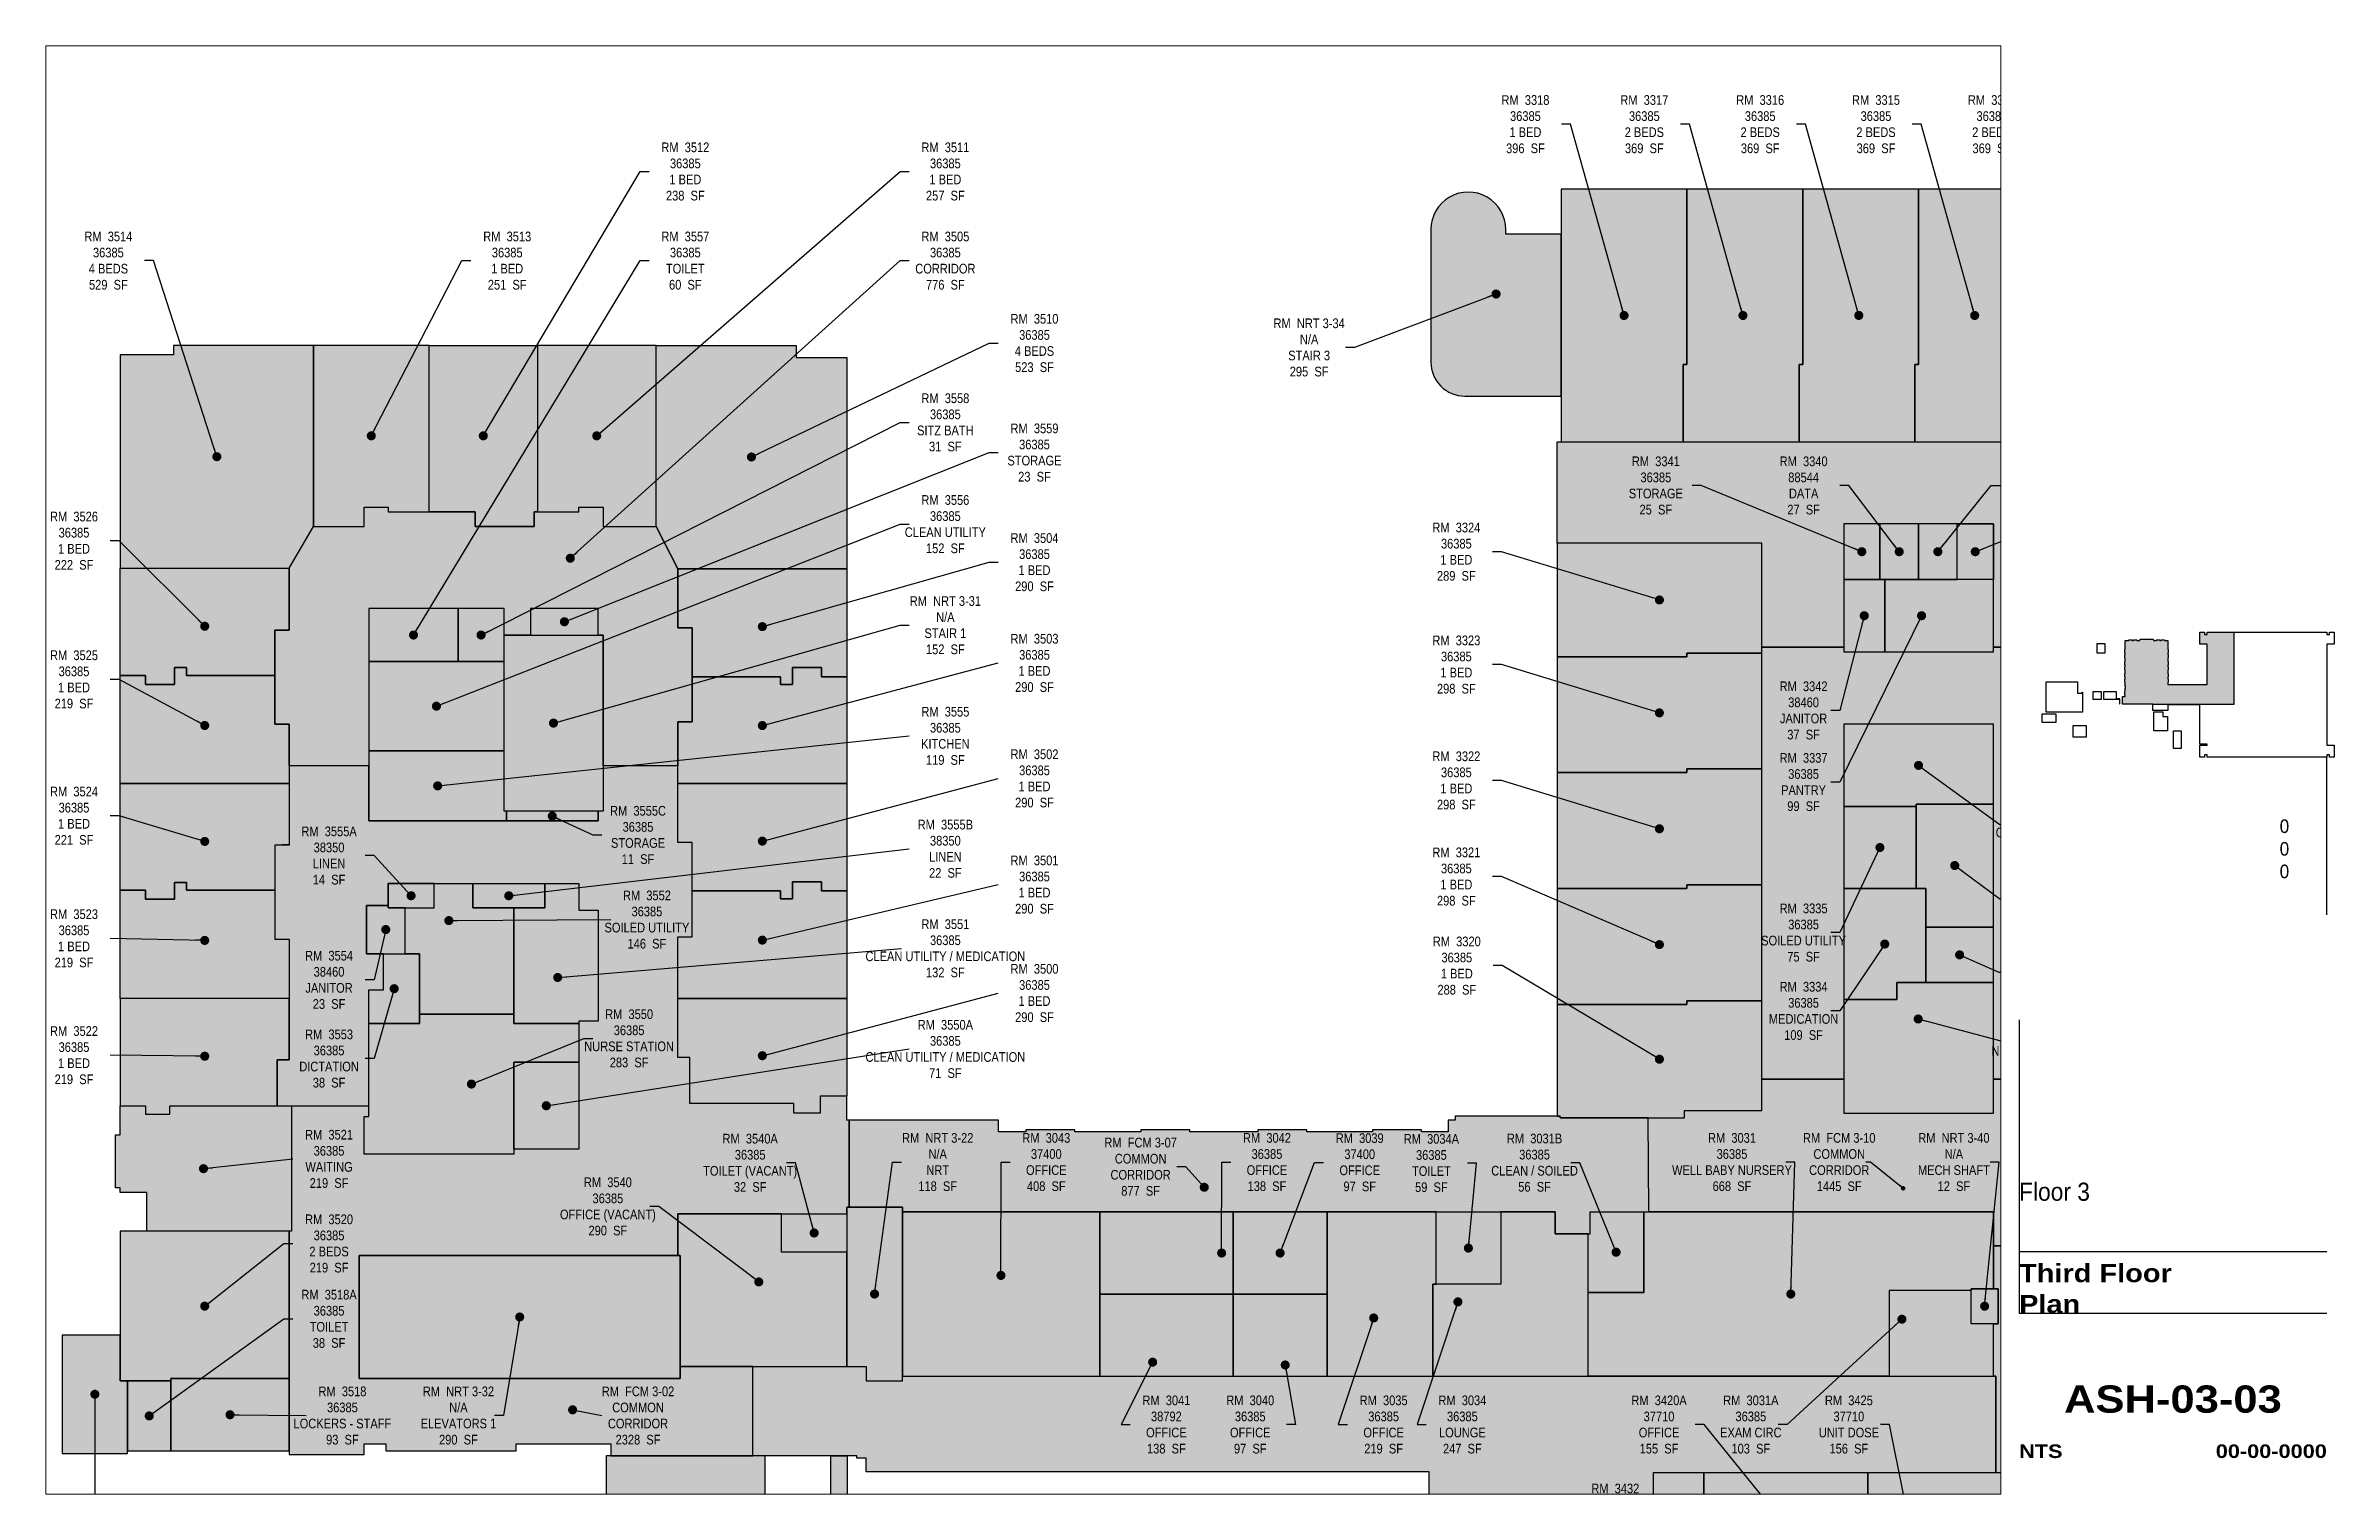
# Paper-space layout '03 new' of a CAD drawing. Header units: inches. Extents: x 0.8 to 16.6, y 0.5 to 10.5.
# The model-space entities are those that its viewports show. They can reach past a viewport. Long polylines and large blocks are cut down to what shows.
import ezdxf
from ezdxf.enums import TextEntityAlignment as Align

# ---------------------------------------------------------------- set-up
doc = ezdxf.new("R2010")
doc.units = ezdxf.units.IN
doc.header["$MEASUREMENT"] = 0
doc.layers.get('Defpoints').update_dxf_attribs({"color": 31})
for name, color, linetype in [('0-LABEL', 3, 'Continuous'), ('1-NRT', 200, 'Continuous'), ('1-NRT-PTN', 253, 'Continuous'), ('3-FCM', 190, 'Continuous'), ('3-FCM-PTN', 9, 'Continuous'), ('4-OCC', 6, 'Continuous'), ('4-OCC-PTN', 95, 'Continuous'), ('T-5', 5, 'Continuous'), ('T-8', 8, 'Continuous')]:
    doc.layers.add(name, color=color, linetype=linetype)
doc.styles.add('Arial90', font='arial.ttf', dxfattribs={"width": 0.9})
doc.styles.add('ArialBlack', font='')
doc.styles.add('ArialN', font='ARIALN.TTF')
doc.styles.get('ArialBlack').set_extended_font_data('Arial Black')
doc.dimstyles.new('AB-195', dxfattribs={"dimscale": 195, "dimtxt": 0.070312, "dimasz": 0.0625, "dimexe": 0.0625, "dimexo": 0.125, "dimgap": 0.25, "dimtad": 0, "dimdec": 4, "dimrnd": 0.0625, "dimzin": 0, "dimdsep": 46, "dimlunit": 4, "dimtxsty": 'ArialN', "dimblk": 'ARCHTICK', "dimcen": 0.0625, "dimclrd": 256, "dimclre": 256, "dimclrt": 256, "dimadec": 0, "dimazin": 0, "dimtfac": 1, "dimtdec": 4, "dimtofl": 0, "dimtmove": 2, "dimatfit": 3, "dimldrblk": 'DOT', "dimfxl": 0, "dimfrac": 2, "dimtolj": 1, "dimtzin": 0, "dimlwd": -1, "dimlwe": -1, "dimarcsym": 0})

psp = doc.layouts.new('03 new')

msp = doc.modelspace()

# ---------------------------------------------------------------- texts
at = {"layer": '0-LABEL', "char_height": 13, "attachment_point": 5, "style": 'ArialN'}
for s, insert in [('RM  3318\\P36385\\P1 BED\\P396  SF', (4597.7, 4775.9)), ('RM  3317\\P36385\\P2 BEDS\\P369  SF', (4757.8, 4775.9)), ('RM  3316\\P36385\\P2 BEDS\\P369  SF', (4913.8, 4775.9)), ('RM  3315\\P36385\\P2 BEDS\\P369  SF', (5069.7, 4775.9)), ('RM  3314\\P36385\\P2 BEDS\\P369  SF', (5225.7, 4775.9)), ('RM  3512\\P36385\\P1 BED\\P238  SF', (3466.6, 4712.2)), ('RM  3511\\P36385\\P1 BED\\P257  SF', (3816.7, 4712.2)), ('RM  3514\\P36385\\P4 BEDS\\P529  SF', (2689.8, 4592.2)), ('RM  3513\\P36385\\P1 BED\\P251  SF', (3226.8, 4592.2)), ('RM  3557\\P36385\\PTOILET\\P60  SF', (3466.6, 4592.2)), ('RM  3505\\P36385\\PCORRIDOR\\P776  SF', (3816.7, 4592.2)), ('RM  3510\\P36385\\P4 BEDS\\P523  SF', (3936.7, 4481.3)), ('RM  NRT 3-34\\PN/A\\PSTAIR 3\\P295  SF', (4306.5, 4475.3)), ('RM  3558\\P36385\\PSITZ BATH\\P31  SF', (3816.7, 4374.4)), ('RM  3559\\P36385\\PSTORAGE\\P23  SF', (3936.7, 4333.8)), ('RM  3341\\P36385\\PSTORAGE\\P25  SF', (4773.3, 4289.5)), ('RM  3340\\P88544\\PDATA\\P27  SF', (4972.3, 4289.5)), ('RM  3339\\P36385\\PSTORAGE\\P27  SF', (5285.9, 4289.5)), ('RM  3526\\P36385\\P1 BED\\P222  SF', (2643.5, 4215.1)), ('RM  3556\\P36385\\PCLEAN UTILITY\\P152  SF', (3816.7, 4237.4)), ('RM  3504\\P36385\\P1 BED\\P290  SF', (3936.7, 4186.2)), ('RM  3324\\P36385\\P1 BED\\P289  SF', (4504.7, 4200.3)), ('RM  NRT 3-31\\PN/A\\PSTAIR 1\\P152  SF', (3816.7, 4101.4)), ('RM  3525\\P36385\\P1 BED\\P219  SF', (2643.5, 4028.4)), ('RM  3503\\P36385\\P1 BED\\P290  SF', (3936.7, 4050.6)), ('RM  3323\\P36385\\P1 BED\\P298  SF', (4504.7, 4048.4)), ('RM  3342\\P38460\\PJANITOR\\P37  SF', (4972.2, 3986.6)), ('RM  FCM 3-09\\PCOMMON\\PCORRIDOR\\P1029  SF', (5285.5, 3968.8)), ('RM  3555\\P36385\\PKITCHEN\\P119  SF', (3816.7, 3952.4)), ('RM  3502\\P36385\\P1 BED\\P290  SF', (3936.7, 3895.1)), ('RM  3322\\P36385\\P1 BED\\P298  SF', (4504.7, 3892.4)), ('RM  3337\\P36385\\PPANTRY\\P99  SF', (4972.2, 3890.2)), ('RM  3524\\P36385\\P1 BED\\P221  SF', (2643.5, 3844.9)), ('RM  3555C\\P36385\\PSTORAGE\\P11  SF', (3402.9, 3819)), ('RM  3336\\P36385\\PCLEAN UTILITY\\P152  SF', (5285.5, 3833.1)), ('RM  3555A\\P38350\\PLINEN\\P14  SF', (2986.9, 3791.3)), ('RM  3555B\\P38350\\PLINEN\\P22  SF', (3816.7, 3800.4)), ('RM  3501\\P36385\\P1 BED\\P290  SF', (3936.7, 3752.2)), ('RM  3321\\P36385\\P1 BED\\P298  SF', (4504.7, 3763)), ('RM  3331\\P36385\\PSTORAGE\\P115  SF', (5285.5, 3733.2)), ('RM  3552\\P36385\\PSOILED UTILITY\\P146  SF', (3414.9, 3705.1)), ('RM  3523\\P36385\\P1 BED\\P219  SF', (2643.5, 3679.8)), ('RM  3551\\P36385\\PCLEAN UTILITY / MEDICATION\\P132  SF', (3816.7, 3666.4)), ('RM  3335\\P36385\\PSOILED UTILITY\\P75  SF', (4972.2, 3687.6)), ('RM  3320\\P36385\\P1 BED\\P288  SF', (4505.3, 3643.1)), ('RM  3330\\P36385\\PDICTATION\\P47  SF', (5284, 3634.3)), ('RM  3554\\P38460\\PJANITOR\\P23  SF', (2986.9, 3623.9)), ('RM  3500\\P36385\\P1 BED\\P290  SF', (3936.7, 3606.2)), ('RM  3334\\P36385\\PMEDICATION\\P109  SF', (4972.2, 3582.1)), ('RM  3550\\P36385\\PNURSE STATION\\P283  SF', (3390.9, 3545.2)), ('RM  3029\\P36385\\PNURSE STATION\\P234  SF', (5285.5, 3539)), ('RM  3522\\P36385\\P1 BED\\P219  SF', (2643.5, 3522.5)), ('RM  3553\\P36385\\PDICTATION\\P38  SF', (2986.9, 3518)), ('RM  3550A\\P36385\\PCLEAN UTILITY / MEDICATION\\P71  SF', (3816.7, 3530.9)), ('RM  3521\\P36385\\PWAITING\\P219  SF', (2986.9, 3382.9)), ('RM  3540A\\P36385\\PTOILET (VACANT)\\P32  SF', (3553.9, 3377.6)), ('RM  NRT 3-22\\PN/A\\PNRT\\P118  SF', (3806.4, 3378.6)), ('RM  3043\\P37400\\POFFICE\\P408  SF', (3952.6, 3378.6)), ('RM  FCM 3-07\\PCOMMON\\PCORRIDOR\\P877  SF', (4079.6, 3372.3)), ('RM  3042\\P36385\\POFFICE\\P138  SF', (4249.7, 3378.6)), ('RM  3039\\P37400\\POFFICE\\P97  SF', (4374.6, 3378.3)), ('RM  3034A\\P36385\\PTOILET\\P59  SF', (4471.1, 3377.3)), ('RM  3031B\\P36385\\PCLEAN / SOILED\\P56  SF', (4610, 3377.8)), ('RM  3031\\P36385\\PWELL BABY NURSERY\\P668  SF', (4875.8, 3378.6)), ('RM  FCM 3-10\\PCOMMON\\PCORRIDOR\\P1445  SF', (5020.2, 3378.6)), ('RM  NRT 3-40\\PN/A\\PMECH SHAFT\\P12  SF', (5174.6, 3378.6)), ('RM  3540\\P36385\\POFFICE (VACANT)\\P290  SF', (3362.3, 3318.9)), ('RM  3520\\P36385\\P2 BEDS\\P219  SF', (2986.9, 3269)), ('RM  3518A\\P36385\\PTOILET\\P38  SF', (2986.9, 3167.6)), ('RM  3518\\P36385\\PLOCKERS - STAFF\\P93  SF', (3004.9, 3037.4)), ('RM  NRT 3-32\\PN/A\\PELEVATORS 1\\P290  SF', (3161.1, 3037.4)), ('RM  FCM 3-02\\PCOMMON\\PCORRIDOR\\P2328  SF', (3402.9, 3037.4)), ('RM  3041\\P38792\\POFFICE\\P138  SF', (4114.3, 3025.3)), ('RM  3040\\P36385\\POFFICE\\P97  SF', (4227.2, 3025.3)), ('RM  3035\\P36385\\POFFICE\\P219  SF', (4406.8, 3025.3)), ('RM  3034\\P36385\\PLOUNGE\\P247  SF', (4512.8, 3025.3)), ('RM  3420A\\P37710\\POFFICE\\P155  SF', (4777.6, 3025.3)), ('RM  3031A\\P36385\\PEXAM CIRC\\P103  SF', (4901.2, 3025.3)), ('RM  3425\\P37710\\PUNIT DOSE\\P156  SF', (5033.2, 3025.3)), ('RM  3432\\P37520\\PTOILET\\P69  SF', (4718.7, 2906.6))]:
    msp.add_mtext(s, dxfattribs=dict(at, insert=insert))

# ---------------------------------------------------------------- blocks, each defined once
blk = doc.blocks.new('sheettext_11x17_occ')
at = {"layer": 'Defpoints'}
for p, q in [((0, 3.276), (0, 1.251)), ((0, 1.676), (2.125, 1.676)), ((0, 1.251), (2.125, 1.251))]:
    blk.add_line(p, q, dxfattribs=at)
at = {"style": 'Arial90', "width": 0.9}
for tag, p in [('INTERIORGROSSAREA', (1.865, 4.565)), ('USEABLEAREA', (1.865, 4.409)), ('COMMONAREA', (1.865, 4.253))]:
    blk.add_attdef(tag, text='', height=0.0938, dxfattribs=at).set_placement(p, align=Align.RIGHT)
blk.add_attdef('FLOOR', text='', height=0.125, dxfattribs=at).set_placement((0, 2.151), align=Align.TOP_LEFT)
at = {"layer": 'T-8', "style": 'ArialBlack'}
for tag, p, height in [('TITLE_1', (0, 1.464), 0.125), ('TITLE_2', (0, 1.251), 0.125), ('SCALE', (0, 0.25), 0.0938)]:
    blk.add_attdef(tag, p, '', height=height, dxfattribs=at)
blk.add_attdef('DWG#', text='', height=0.188, dxfattribs=at).set_placement((1.062, 0.751), align=Align.TOP_CENTER)
blk.add_attdef('DATE', text='', height=0.0938, dxfattribs=at).set_placement((2.125, 0.25), align=Align.RIGHT)
blk = doc.blocks.new('_ArchTick')
at = {"const_width": 0.15}
blk.add_lwpolyline([(-0.5, -0.5), (0.5, 0.5)], dxfattribs=at)
blk = doc.blocks.new('_Dot')
at = {"lineweight": -2}
blk.add_line((-0.5, 0), (-1, 0), dxfattribs=at)
at = {"const_width": 0.5}
blk.add_lwpolyline([(-0.25, 0, 1), (0.25, 0, 1)], format="xyb", close=True, dxfattribs=at)

# ---------------------------------------------------------------- hatches: boundary and pattern name
at = {"layer": '1-NRT-PTN'}
h = msp.add_hatch(color=256, dxfattribs=at)
edge = h.paths.add_edge_path()
edge.add_line((4646, 4627.7), (4571.3, 4627.7))
edge.add_line((4571.3, 4627.7), (4571.3, 4634.2))
edge.add_arc((4520.9, 4634.3), 50.4, 359.9999, 540.0001)
edge.add_line((4470.5, 4634.2), (4470.5, 4455.5))
edge.add_arc((4516, 4455.5), 45.5, 180, 270)
edge.add_line((4516, 4410), (4646, 4410))
edge.add_line((4646, 4410), (4646, 4627.7))
for points in [[(3355.8, 4026.5), (3355.8, 3851), (3222.5, 3851), (3222.5, 4088.2), (3355.8, 4088.2)], [(3758.8, 3318), (3684, 3318), (3684, 3103.5), (3710, 3103.5), (3710, 3084), (3758.8, 3084)], [(3459.8, 3253), (3027.5, 3253), (3027.5, 3087.2), (3459.8, 3087.2)], [(5197.8, 3208), (5234.3, 3208), (5234.3, 3161.1), (5197.8, 3161.1)], [(2627.8, 3145.7), (2627.8, 2986.5), (2715.5, 2986.5), (2715.5, 3084), (2705.8, 3084), (2705.8, 3145.7)]]:
    msp.add_hatch(color=256, dxfattribs=at).paths.add_polyline_path(points)
h = msp.add_hatch(color=256, dxfattribs=at)
edge = h.paths.add_edge_path()
edge.add_line((3405.5, 2837.5), (3574, 2837.5))
edge.add_line((3574, 2837.5), (3574, 2898.5))
edge.add_line((3574, 2898.5), (3574, 2911))
edge.add_line((3574, 2911), (3574, 2983.2))
edge.add_line((3574, 2983.2), (3360, 2983.2))
edge.add_line((3360, 2983.2), (3360, 2976.7))
edge.add_line((3360, 2976.7), (3360, 2913))
edge.add_line((3360, 2913), (3360, 2883))
edge.add_arc((3405.5, 2883), 45.5, 179.9999, 270)
h = msp.add_hatch(color=256, dxfattribs=at)
edge = h.paths.add_edge_path()
edge.add_line((3648.5, 2838.6), (3648.5, 2892))
edge.add_line((3648.5, 2892), (3662.5, 2892))
edge.add_line((3662.5, 2892), (3662.5, 2983.2))
edge.add_line((3662.5, 2983.2), (3684.5, 2983.2))
edge.add_line((3684.5, 2983.2), (3684.5, 2883))
edge.add_arc((3637.7, 2884.1), 46.8, 283.3177, 358.6361, ccw=False)
at = {"layer": '3-FCM-PTN'}
for points in [[(4640.5, 4348.2), (5989.3, 4348.2), (5989.3, 4341.7), (6043.5, 4341.7), (6043.5, 4218.1), (5643.8, 4218.2), (5643.8, 4211.7), (5338.3, 4211.7), (5338.3, 4072), (5227.8, 4072), (5227.8, 4237.7), (5026.3, 4237.7), (5026.3, 4072), (4915.8, 4072), (4915.8, 4211.7), (4640.5, 4211.7)], [(5026.3, 3490.2), (4915.8, 3490.2), (4915.8, 4072), (5026.3, 4072), (5026.3, 4065.5), (5227.8, 4065.5), (5227.8, 4072), (5338.3, 4072), (5338.3, 3490.2), (5227.8, 3490.2), (5227.8, 3968), (5026.3, 3968)], [(6175.2, 3424.5), (6211, 3424.5), (6211, 3318), (6105.3, 3318), (6105.3, 3273.2), (6025.8, 3273.2), (6025.8, 3188), (5923.3, 3188), (5923.3, 3318), (5546.3, 3318), (5546.3, 3314.7), (5335, 3314.7), (5335, 3266), (5227.8, 3266), (5227.8, 3311.5), (4763.8, 3311.5), (4763, 3438.2), (4811.8, 3438.2), (4811.8, 3448), (4915.8, 3448), (4915.8, 3490.2), (5026.3, 3490.2), (5026.3, 3444.7), (5227.8, 3444.7), (5227.8, 3490.2), (5338.3, 3490.2), (5338.3, 3448), (5442.3, 3448), (5442.3, 3438.2), (5643.8, 3438.2), (5643.8, 3436.5), (5747.2, 3436.5), (5747.2, 3424.5), (5797.2, 3424.5), (5797.2, 3422), (5863.2, 3422), (5863.2, 3424.5), (5951.8, 3424.5), (5951.8, 3422), (6017.8, 3422), (6017.8, 3424.5), (6109.2, 3424.5), (6109.3, 3422), (6175.2, 3422), (6175.2, 3424.5)], [(4457.8, 3419.5), (4457.8, 3422), (4391.8, 3422), (4391.8, 3419.5), (4303.2, 3419.5), (4303.2, 3422), (4237.2, 3422), (4237.2, 3419.5), (4145.8, 3419.5), (4145.8, 3422), (4079.8, 3422), (4079.8, 3419.5), (3991.2, 3419.5), (3991.2, 3422), (3925.2, 3422), (3925.2, 3419.5), (3888.4, 3419.5), (3888.4, 3435), (3687, 3435), (3687, 3318), (3758.8, 3318), (3758.8, 3311.5), (4637.9, 3311.5), (4637.9, 3282.2), (4685, 3282.2), (4685, 3311.5), (4763.8, 3311.5), (4763, 3438.2), (4644.5, 3438.2), (4644.5, 3440.5), (4503, 3440.5), (4503, 3435), (4493.6, 3435), (4493.6, 3419.5), (4457.8, 3419.5)], [(5415.9, 2960.5), (5231, 2960.5), (5231, 3090.5), (5227.8, 3090.5), (5227.8, 3161.1), (5234.3, 3161.1), (5234.3, 3208), (5227.8, 3208), (5227.8, 3266), (5335, 3266), (5335, 3155.5), (5370.8, 3155.5), (5370.8, 3090.5), (5546.3, 3090.5), (5546.3, 3113.2), (5601.5, 3113.2), (5601.5, 3084), (5923.3, 3084), (5923.3, 3188), (6025.8, 3188), (6025.8, 3162), (6027.3, 3162), (6027.3, 3090.5), (6063, 3090.5), (6063, 3084), (6235.3, 3084), (6235.3, 3090.5), (6316.5, 3090.5), (6316.5, 3134.5), (6418.5, 3134.5), (6418.5, 3139), (6526.3, 3139), (6526.3, 3090.5), (6608.2, 3090.5), (6608.2, 2963.7), (5857.3, 2963.7), (5857.3, 2807), (5750.7, 2807), (5750.7, 2965.2), (5702.3, 2965.2), (5702.3, 2960.5), (5485.9, 2960.5)], [(5231, 2960.5), (4769.5, 2960.5), (4769.5, 2859.7), (4766.2, 2859.7), (4766.2, 2765.5), (4769.5, 2765.5), (4769.5, 2759), (4667, 2759), (4667, 2861.2), (4610.3, 2861.2), (4610.3, 2866.2), (4468.2, 2866.2), (4468.2, 2961.5), (3710, 2961.5), (3710, 2980), (3697.5, 2980), (3697.5, 2983.2), (3557.3, 2983.2), (3557.3, 3103.5), (3710, 3103.5), (3710, 3084), (3758.8, 3084), (3758.8, 3090.5), (5231, 3090.5)]]:
    msp.add_hatch(color=256, dxfattribs=at).paths.add_polyline_path(points)
h = msp.add_hatch(color=256, dxfattribs=at)
h.dxf.hatch_style = 1
h.paths.add_polyline_path([(3040.5, 3440), (3040.5, 3454.1), (2936.5, 3454.1), (2936.5, 3285.5), (2933.3, 3285.5), (2933.3, 2989.7), (2933.3, 2985), (3034, 2985), (3034, 2999.5), (3063.3, 2999.5), (3063.3, 2989.7), (3238.8, 2989.7), (3238.8, 2999.5), (3366.5, 2999.5), (3366.5, 2983.2), (3557.3, 2983.2), (3557.3, 3103.5), (3459.8, 3103.5), (3459.8, 3087.2), (3027.5, 3087.2), (3027.5, 3253), (3456.5, 3253), (3456.5, 3309.2), (3684, 3309.2), (3684, 3318), (3687, 3318), (3687, 3435), (3684, 3435), (3684, 3467.5), (3648.3, 3467.5), (3648.3, 3444.7), (3612.5, 3444.7), (3612.5, 3457.7), (3472.8, 3457.7), (3472.8, 3519.5), (3456.5, 3519.5), (3456.5, 3682), (3476, 3682), (3476, 3808.7), (3456.5, 3808.7), (3456.5, 3911.9), (3355.8, 3911.9), (3355.8, 3851), (3349.3, 3851), (3349.3, 3838), (3040.5, 3838), (3040.5, 3912.2), (2933.3, 3912.2), (2933.3, 3806), (2913.8, 3805.5), (2913.8, 3678.7), (2933.3, 3678.7), (2933.3, 3516.2), (2917, 3516.2), (2917, 3454.2), (3040.5, 3454.2), (3040.5, 3610.5), (3060, 3610.5), (3060, 3659.2), (3037.3, 3659.2), (3037.3, 3724.2), (3066.5, 3724.2), (3066.5, 3753.5), (3323.3, 3753.5), (3323.3, 3717.7), (3349.3, 3717.7), (3349.3, 3568.2), (3323.3, 3568.2), (3323.3, 3396), (3235.5, 3396), (3235.5, 3389.5), (3034, 3389.5), (3034, 3440)])
at = {"layer": '4-OCC-PTN'}
for color, points in [(10, [(4810.1, 4348.2), (4810.1, 4449), (4810.1, 4452.2), (4811.8, 4452.2), (4815, 4452.2), (4815, 4688.5), (4646, 4688.5), (4646, 4348.2)]), (10, [(4966.1, 4348.2), (4966.1, 4449), (4966.1, 4452.2), (4967.8, 4452.2), (4971, 4452.2), (4971, 4688.5), (4815, 4688.5), (4815, 4452.2), (4810.1, 4452.2), (4810.1, 4348.2)]), (10, [(5122.1, 4348.2), (5122.1, 4449), (5122.1, 4452.2), (5123.8, 4452.2), (5127, 4452.2), (5127, 4688.5), (4971, 4688.5), (4971, 4452.2), (4966.1, 4452.2), (4966.1, 4348.2)]), (10, [(5278.1, 4348.2), (5278.1, 4449), (5278.1, 4452.2), (5279.8, 4452.2), (5283, 4452.2), (5283, 4688.5), (5127, 4688.5), (5127, 4452.2), (5122.1, 4452.2), (5122.1, 4348.2)]), (10, [(2965.8, 4281.6), (2965.8, 4478.2), (2777.3, 4478.2), (2777.3, 4465.2), (2705.8, 4465.2), (2705.8, 4178.4), (2933.3, 4178.4), (2965.8, 4234.5)]), (10, [(3121.8, 4254), (3121.8, 4478.2), (2965.8, 4478.2), (2965.8, 4234.5), (3034, 4234.5), (3034, 4260.5), (3066.5, 4260.5), (3066.5, 4254)]), (10, [(3267.4, 4478.2), (3267.4, 4254), (3263.1, 4254), (3263.1, 4234.5), (3183.5, 4234.5), (3183.5, 4254), (3121.8, 4254), (3121.8, 4478.2)]), (10, [(3267.4, 4254), (3323.3, 4254), (3323.3, 4260.5), (3355.8, 4260.5), (3355.8, 4234.5), (3427.3, 4234.5), (3427.3, 4478.2), (3267.4, 4478.2)]), (10, [(3427.3, 4234.5), (3427.3, 4478.2), (3615.8, 4478.2), (3615.8, 4462), (3684, 4462), (3684, 4177.5), (3456.5, 4177.5)]), (10, [(3349.3, 4124), (3349.3, 4088.2), (3355.8, 4088.2), (3355.8, 3911.9), (3456.5, 3911.9), (3456.5, 3971.2), (3476, 3971.2), (3476, 4098), (3456.5, 4098), (3456.5, 4177.5), (3427.3, 4234.5), (3355.8, 4234.5), (3355.8, 4260.5), (3323.3, 4260.5), (3323.3, 4254), (3263.1, 4254), (3263.1, 4234.5), (3183.5, 4234.5), (3183.5, 4254), (3066.5, 4254), (3066.5, 4260.5), (3034, 4260.5), (3034, 4234.5), (2965.8, 4234.5), (2933.3, 4178.4), (2933.3, 4094.7), (2913.8, 4094.7), (2913.8, 3968), (2933.3, 3968), (2933.3, 3912.2), (3040.5, 3912.2), (3040.5, 4124), (3222.5, 4124), (3222.5, 4088.2), (3258.3, 4088.2), (3258.3, 4124)]), (10, [(5026.3, 4237.7), (5026.3, 4166.2), (5071.8, 4166.2), (5071.8, 4237.7)]), (61, [(5071.8, 4237.7), (5071.8, 4166.2), (5084.8, 4166.2), (5084.8, 4159.7), (5130.3, 4159.7), (5130.3, 4237.7)]), (10, [(5179.3, 4163), (5179.3, 4237.7), (5130.3, 4237.7), (5130.3, 4163)]), (10, [(5227.8, 4163), (5182.3, 4163), (5179.3, 4163), (5179.3, 4237.7), (5227.8, 4237.7)]), (10, [(4915.8, 4211.7), (4815, 4211.7), (4640.5, 4211.7), (4640.5, 4059), (4815, 4059), (4815, 4063.9), (4915.8, 4063.9)]), (10, [(2705.8, 4178.4), (2933.3, 4178.4), (2933.3, 4094.7), (2913.8, 4094.7), (2913.8, 4033.8), (2795.1, 4033.8), (2795.1, 4044.4), (2778.9, 4044.4), (2778.9, 4021.6), (2739.9, 4021.6), (2739.9, 4033.8), (2705.8, 4033.8)]), (10, [(3649.9, 4032.1), (3649.9, 4044.3), (3610.9, 4044.3), (3610.9, 4021.5), (3594.6, 4021.5), (3594.6, 4032.1), (3476, 4032.1), (3476, 4098), (3456.5, 4098), (3456.5, 4177.5), (3684, 4177.5), (3684, 4032.1)]), (201, [(5084.8, 4065.5), (5084.8, 4166.2), (5026.3, 4166.2), (5026.3, 4065.5)]), (10, [(5227.8, 4163), (5130.3, 4163), (5130.3, 4159.7), (5084.8, 4159.7), (5084.8, 4065.5), (5227.8, 4065.5)]), (10, [(3160.8, 4124), (3040.5, 4124), (3040.5, 4052.5), (3160.8, 4052.5)]), (10, [(3222.5, 4088.2), (3222.5, 4124), (3160.8, 4124), (3160.8, 4052.5), (3222.5, 4052.5)]), (10, [(3258.3, 4124), (3349.3, 4124), (3349.3, 4088.2), (3258.3, 4088.2)]), (10, [(2739.9, 4033.8), (2739.9, 4021.6), (2778.9, 4021.6), (2778.9, 4044.4), (2795.1, 4044.4), (2795.1, 4033.8), (2913.8, 4033.8), (2913.8, 3968), (2933.3, 3968), (2933.3, 3888.4), (2705.8, 3888.4), (2705.8, 4033.8)]), (10, [(3040.5, 4052.5), (3040.5, 3932.2), (3222.5, 3932.2), (3222.5, 4052.5)]), (10, [(3684, 3888.4), (3456.5, 3888.4), (3456.5, 3971.2), (3476, 3971.2), (3476, 4032.1), (3594.6, 4032.1), (3594.6, 4021.5), (3610.9, 4021.5), (3610.9, 4044.3), (3649.9, 4044.3), (3649.9, 4032.1), (3684, 4032.1)]), (10, [(4915.8, 4063.9), (4818.3, 4063.9), (4815, 4063.9), (4815, 4062.2), (4815, 4059), (4640.5, 4059), (4640.5, 3903), (4815, 3903), (4815, 3907.9), (4915.8, 3907.9)]), (10, [(5026.3, 3857.5), (5120.5, 3857.5), (5123.8, 3857.5), (5123.8, 3860.7), (5227.8, 3860.7), (5227.8, 3968), (5026.3, 3968)]), (10, [(3040.5, 3932.2), (3040.5, 3838), (3225.8, 3838), (3225.8, 3851), (3222.5, 3851), (3222.5, 3932.2)]), (10, [(2705.8, 3888.4), (2933.3, 3888.4), (2933.3, 3805.5), (2913.8, 3805.5), (2913.8, 3744.6), (2795.1, 3744.6), (2795.1, 3755.1), (2778.9, 3755.1), (2778.9, 3732.4), (2739.9, 3732.4), (2739.9, 3744.6), (2705.8, 3744.6)]), (10, [(3649.9, 3743.7), (3649.9, 3755.9), (3610.9, 3755.9), (3610.9, 3733.2), (3594.6, 3733.2), (3594.6, 3743.7), (3476, 3743.7), (3476, 3808.7), (3456.5, 3808.7), (3456.5, 3888.4), (3684, 3888.4), (3684, 3743.7)]), (10, [(4915.8, 3907.9), (4818.3, 3907.9), (4815, 3907.9), (4815, 3906.2), (4815, 3903), (4640.5, 3903), (4640.5, 3747), (4815, 3747), (4815, 3751.9), (4915.8, 3751.9)]), (10, [(5026.3, 3747), (5123.8, 3747), (5123.8, 3857.5), (5026.3, 3857.5)]), (10, [(5227.8, 3695), (5227.8, 3860.7), (5123.8, 3860.7), (5123.8, 3747), (5136.8, 3747), (5136.8, 3695)]), (10, [(3349.3, 3838), (3349.3, 3851), (3225.8, 3851), (3225.8, 3838)]), (10, [(2739.9, 3744.6), (2739.9, 3732.4), (2778.9, 3732.4), (2778.9, 3755.1), (2795.1, 3755.1), (2795.1, 3744.6), (2913.8, 3744.6), (2913.8, 3678.7), (2933.3, 3678.7), (2933.3, 3599.1), (2705.8, 3599.1), (2705.8, 3744.6)]), (51, [(3066.5, 3753.5), (3066.5, 3721), (3128.3, 3721), (3128.3, 3753.5)]), (10, [(3235.5, 3721), (3180.3, 3721), (3180.3, 3753.5), (3177, 3753.5), (3128.3, 3753.5), (3128.3, 3721), (3089.3, 3721), (3089.3, 3659.2), (3108.8, 3659.2), (3108.8, 3578), (3235.5, 3578)]), (51, [(3277.6, 3753.5), (3274.3, 3753.5), (3180.3, 3753.5), (3180.3, 3721), (3277.6, 3721)]), (10, [(3277.6, 3753.5), (3323.3, 3753.5), (3323.3, 3717.7), (3349.3, 3717.7), (3349.3, 3568.2), (3323.3, 3568.2), (3323.3, 3565), (3235.5, 3565), (3235.5, 3721), (3277.6, 3721)]), (10, [(3684, 3599.1), (3456.5, 3599.1), (3456.5, 3682), (3476, 3682), (3476, 3743.7), (3594.6, 3743.7), (3594.6, 3733.2), (3610.9, 3733.2), (3610.9, 3755.9), (3649.9, 3755.9), (3649.9, 3743.7), (3684, 3743.7)]), (10, [(4915.8, 3751.9), (4818.3, 3751.9), (4815, 3751.9), (4815, 3750.2), (4815, 3747), (4640.5, 3747), (4640.5, 3591), (4815, 3591), (4815, 3595.9), (4915.8, 3595.9)]), (10, [(5136.8, 3623.5), (5136.8, 3747), (5026.3, 3747), (5026.3, 3597.5), (5097.8, 3597.5), (5097.8, 3620.2), (5136.8, 3620.2)]), (201, [(3066.5, 3724.2), (3037.3, 3724.2), (3037.3, 3659.2), (3089.3, 3659.2), (3089.3, 3721), (3066.5, 3721)]), (10, [(5227.8, 3695), (5136.8, 3695), (5136.8, 3620.2), (5227.8, 3620.2)]), (10, [(3040.5, 3565), (3040.5, 3610.5), (3060, 3610.5), (3060, 3659.2), (3108.8, 3659.2), (3108.8, 3565)]), (10, [(5227.8, 3620.2), (5097.8, 3620.2), (5097.8, 3597.5), (5026.3, 3597.5), (5026.3, 3444.7), (5227.8, 3444.7)]), (10, [(2917, 3461), (2917, 3516.2), (2933.3, 3516.2), (2933.3, 3599.1), (2705.8, 3599.1), (2705.8, 3454.2), (2739.9, 3454.2), (2739.9, 3443.1), (2772.4, 3443.1), (2772.4, 3454.2), (2917, 3454.2)]), (10, [(3034, 3440), (3040.5, 3440), (3040.5, 3565), (3108.8, 3565), (3108.8, 3578), (3232.3, 3578), (3235.5, 3578), (3235.5, 3565), (3323.3, 3565), (3323.3, 3561.7), (3323.3, 3513), (3235.5, 3513), (3235.5, 3509.7), (3235.5, 3389.5), (3232.3, 3389.5), (3034, 3389.5)]), (10, [(3472.8, 3461), (3472.8, 3519.5), (3456.5, 3519.5), (3456.5, 3599.1), (3684, 3599.1), (3684, 3467.5), (3648.3, 3467.5), (3648.3, 3444.7), (3612.5, 3444.7), (3612.5, 3457.7), (3472.8, 3457.7)]), (10, [(4915.8, 3595.9), (4818.3, 3595.9), (4815, 3595.9), (4815, 3594.2), (4815, 3591), (4640.5, 3591), (4640.5, 3440.5), (4644.5, 3440.5), (4644.5, 3438.2), (4811.8, 3438.2), (4811.8, 3448), (4915.8, 3448)]), (10, [(3323.3, 3513), (3235.5, 3513), (3235.5, 3396), (3323.3, 3396)]), (10, [(2933.3, 3285.5), (2741.5, 3285.5), (2741.5, 3337.5), (2705.8, 3337.5), (2705.8, 3344), (2699.3, 3344), (2699.3, 3415.5), (2705.8, 3415.5), (2705.8, 3454.2), (2739.9, 3454.2), (2739.9, 3443.1), (2772.4, 3443.1), (2772.4, 3454.2), (2936.5, 3454.2), (2936.5, 3285.5)]), (10, [(3459.8, 3103.5), (3684, 3103.5), (3684, 3254), (3684, 3257.2), (3599.5, 3257.2), (3596.3, 3257.2), (3596.3, 3309.2), (3456.5, 3309.2), (3456.5, 3253), (3459.8, 3253)]), (10, [(3596.3, 3309.2), (3684, 3309.2), (3684, 3257.2), (3596.3, 3257.2)]), (109, [(3758.8, 3311.5), (3758.8, 3090.5), (4022, 3090.5), (4024.5, 3090.5), (4024.5, 3311.5)]), (10, [(4024.5, 3201), (4200.8, 3201), (4204, 3201), (4204, 3311.5), (4024.5, 3311.5)]), (109, [(4330.8, 3201), (4330.8, 3311.5), (4204, 3311.5), (4204, 3201)]), (10, [(4473.1, 3214.4), (4477.4, 3214.4), (4477.4, 3311.5), (4330.8, 3311.5), (4330.8, 3090.5), (4473.1, 3090.5)]), (10, [(4682.3, 3203.1), (4682.3, 3282.2), (4637.9, 3282.2), (4637.9, 3311.5), (4564.4, 3311.5), (4564.4, 3214.4), (4477.4, 3214.4), (4473.1, 3214.4), (4473.1, 3090.5), (4682.3, 3090.5)]), (10, [(4564.4, 3311.5), (4477.4, 3311.5), (4477.4, 3214.4), (4564.4, 3214.4)]), (10, [(5087.3, 3090.5), (4682.3, 3090.5), (4682.3, 3203.1), (4757.3, 3203.1), (4757.3, 3311.5), (5227.8, 3311.5), (5227.8, 3208), (5197.8, 3208), (5197.8, 3205.6), (5087.3, 3205.6)]), (10, [(4757.3, 3311.5), (4685, 3311.5), (4685, 3282.2), (4682.3, 3282.2), (4682.3, 3203.1), (4757.3, 3203.1)]), (10, [(2933.3, 3087.2), (2933.3, 3285.5), (2705.8, 3285.5), (2705.8, 3084), (2774, 3084), (2774, 3087.2), (2878, 3087.2)]), (10, [(5155.8, 3205.6), (5089.8, 3205.6), (5087.3, 3205.6), (5087.3, 3090.5), (5227.8, 3090.5), (5227.8, 3161.1), (5197.8, 3161.1), (5197.8, 3205.6)]), (160, [(4024.5, 3090.5), (4204, 3090.5), (4204, 3201), (4024.5, 3201)]), (10, [(4204, 3090.5), (4327.5, 3090.5), (4330.8, 3090.5), (4330.8, 3201), (4204, 3201)]), (10, [(2774, 3084), (2715.5, 3084), (2715.5, 2989.7), (2774, 2989.7)]), (10, [(2933.3, 2989.7), (2933.3, 3087.2), (2878, 3087.2), (2774, 3087.2), (2774, 3084), (2774, 2989.7)]), (11, [(4837.8, 2911.7), (4837.8, 2960.5), (4769.5, 2960.5), (4769.5, 2859.7), (4766.2, 2859.7), (4766.2, 2817.5), (4837.8, 2817.5)]), (77, [(4837.8, 2960.5), (4837.8, 2911.7), (4893, 2911.7), (4893, 2817.5), (4945, 2817.5), (4945, 2853.2), (5058.8, 2853.2), (5058.8, 2960.5)]), (77, [(5114, 2577), (5156.3, 2577), (5156.3, 2583.2), (5283, 2583.2), (5283, 2960.5), (5058.8, 2960.5), (5058.8, 2856.5), (5058.8, 2853.2), (4948.3, 2853.2), (4945, 2853.2), (4945, 2716.7), (4945, 2713.5), (5058.8, 2713.5), (5058.8, 2528.2), (5058.8, 2525), (5029.5, 2525), (5026.3, 2525), (5026.3, 2448.6), (5114, 2448.6)])]:
    msp.add_hatch(color=color, dxfattribs=at).paths.add_polyline_path(points)

# ---------------------------------------------------------------- linework, layer by layer
at = {"layer": '1-NRT'}
msp.add_lwpolyline([(4646, 4627.7), (4571.3, 4627.7), (4571.3, 4634.2, 1.000002), (4470.5, 4634.2), (4470.5, 4455.5, 0.414214), (4516, 4410), (4646, 4410), (4646, 4627.7)], format="xyb", dxfattribs=at)
msp.add_lwpolyline([(3355.8, 4026.5), (3355.8, 3851), (3222.5, 3851), (3222.5, 4088.2), (3355.8, 4088.2), (3355.8, 4026.5)], dxfattribs=at)
for points in [[(3758.8, 3318), (3684, 3318), (3684, 3103.5), (3710, 3103.5), (3710, 3084), (3758.8, 3084)], [(3459.8, 3253), (3027.5, 3253), (3027.5, 3087.2), (3459.8, 3087.2)], [(5197.8, 3208), (5234.3, 3208), (5234.3, 3161.1), (5197.8, 3161.1)], [(2627.8, 3145.7), (2627.8, 2986.5), (2715.5, 2986.5), (2715.5, 3084), (2705.8, 3084), (2705.8, 3145.7)]]:
    msp.add_lwpolyline(points, close=True, dxfattribs=at)
for points in [[(3405.5, 2837.5), (3574, 2837.5), (3574, 2898.5), (3574, 2911), (3574, 2983.2), (3360, 2983.2), (3360, 2976.7), (3360, 2976.7), (3360, 2913), (3360, 2913), (3360, 2883, 0.414214)], [(3648.5, 2838.6), (3648.5, 2892), (3662.5, 2892), (3662.5, 2983.2), (3684.5, 2983.2), (3684.5, 2883, -0.341004)]]:
    msp.add_lwpolyline(points, format="xyb", close=True, dxfattribs=at)
at = {"layer": '3-FCM'}
for points in [[(4640.5, 4348.2), (5989.3, 4348.2), (5989.3, 4341.7), (6043.5, 4341.7), (6043.5, 4218.1), (5643.8, 4218.2), (5643.8, 4211.7), (5338.3, 4211.7), (5338.3, 4072), (5227.8, 4072), (5227.8, 4237.7), (5026.3, 4237.7), (5026.3, 4072), (4915.8, 4072), (4915.8, 4211.7), (4640.5, 4211.7)], [(5026.3, 3490.2), (4915.8, 3490.2), (4915.8, 4072), (5026.3, 4072), (5026.3, 4065.5), (5227.8, 4065.5), (5227.8, 4072), (5338.3, 4072), (5338.3, 3490.2), (5227.8, 3490.2), (5227.8, 3968), (5026.3, 3968)], [(3040.5, 3440), (3040.5, 3454.1), (2936.5, 3454.1), (2936.5, 3285.5), (2933.3, 3285.5), (2933.3, 2989.7), (2933.3, 2985), (3034, 2985), (3034, 2999.5), (3063.3, 2999.5), (3063.3, 2989.7), (3238.8, 2989.7), (3238.8, 2999.5), (3366.5, 2999.5), (3366.5, 2983.2), (3557.3, 2983.2), (3557.3, 3103.5), (3557.3, 3103.5), (3459.8, 3103.5), (3459.8, 3087.2), (3027.5, 3087.2), (3027.5, 3253), (3456.5, 3253), (3456.5, 3309.2), (3684, 3309.2), (3684, 3318), (3687, 3318), (3687, 3435), (3684, 3435), (3684, 3467.5), (3648.3, 3467.5), (3648.3, 3444.7), (3612.5, 3444.7), (3612.5, 3457.7), (3472.8, 3457.7), (3472.8, 3519.5), (3456.5, 3519.5), (3456.5, 3682), (3476, 3682), (3476, 3808.7), (3456.5, 3808.7), (3456.5, 3911.9), (3355.8, 3911.9), (3355.8, 3851), (3349.3, 3851), (3349.3, 3838), (3040.5, 3838), (3040.5, 3912.2), (2933.3, 3912.2), (2933.3, 3806), (2913.8, 3805.5), (2913.8, 3678.7), (2933.3, 3678.7), (2933.3, 3516.2), (2917, 3516.2), (2917, 3454.2), (3040.5, 3454.2), (3040.5, 3610.5), (3060, 3610.5), (3060, 3659.2), (3037.3, 3659.2), (3037.3, 3724.2), (3066.5, 3724.2), (3066.5, 3753.5), (3323.3, 3753.5), (3323.3, 3717.7), (3349.3, 3717.7), (3349.3, 3568.2), (3323.3, 3568.2), (3323.3, 3396), (3235.5, 3396), (3235.5, 3389.5), (3034, 3389.5), (3034, 3440)], [(4457.8, 3419.5), (4457.8, 3422), (4391.8, 3422), (4391.8, 3419.5), (4303.2, 3419.5), (4303.2, 3422), (4237.2, 3422), (4237.2, 3419.5), (4145.8, 3419.5), (4145.8, 3422), (4079.8, 3422), (4079.8, 3422), (4079.8, 3419.5), (3991.2, 3419.5), (3991.2, 3422), (3925.2, 3422), (3925.2, 3419.5), (3888.4, 3419.5), (3888.4, 3435), (3687, 3435), (3687, 3318), (3758.8, 3318), (3758.8, 3311.5), (4637.9, 3311.5), (4637.9, 3282.2), (4685, 3282.2), (4685, 3311.5), (4763.8, 3311.5), (4763, 3438.2), (4644.5, 3438.2), (4644.5, 3440.5), (4503, 3440.5), (4503, 3435), (4493.6, 3435), (4493.6, 3419.5), (4457.8, 3419.5)], [(5231, 2960.5), (4769.5, 2960.5), (4769.5, 2859.7), (4766.2, 2859.7), (4766.2, 2765.5), (4769.5, 2765.5), (4769.5, 2759), (4667, 2759), (4667, 2861.2), (4610.3, 2861.2), (4610.3, 2866.2), (4468.2, 2866.2), (4468.2, 2961.5), (3710, 2961.5), (3710, 2980), (3697.5, 2980), (3697.5, 2983.2), (3557.3, 2983.2), (3557.3, 3103.5), (3710, 3103.5), (3710, 3084), (3758.8, 3084), (3758.8, 3090.5), (5231, 3090.5)]]:
    msp.add_lwpolyline(points, close=True, dxfattribs=at)
for points in [[(5335, 3266), (5227.8, 3266), (5227.8, 3311.5), (4763.8, 3311.5), (4763, 3438.2), (4811.8, 3438.2), (4811.8, 3448), (4915.8, 3448), (4915.8, 3490.2), (5026.3, 3490.2), (5026.3, 3444.7), (5227.8, 3444.7), (5227.8, 3490.2), (5338.3, 3490.2)], [(5415.9, 2960.5), (5231, 2960.5), (5231, 3090.5), (5227.8, 3090.5), (5227.8, 3161.1), (5234.3, 3161.1), (5234.3, 3208), (5227.8, 3208), (5227.8, 3266), (5335, 3266)]]:
    msp.add_lwpolyline(points, dxfattribs=at)
at = {"layer": '4-OCC'}
for points in [[(4810.1, 4348.2), (4810.1, 4449), (4810.1, 4452.2), (4811.8, 4452.2), (4815, 4452.2), (4815, 4688.5), (4646, 4688.5), (4646, 4348.2)], [(4966.1, 4348.2), (4966.1, 4449), (4966.1, 4452.2), (4967.8, 4452.2), (4971, 4452.2), (4971, 4688.5), (4815, 4688.5), (4815, 4452.2), (4810.1, 4452.2), (4810.1, 4348.2)], [(5122.1, 4348.2), (5122.1, 4449), (5122.1, 4452.2), (5123.8, 4452.2), (5127, 4452.2), (5127, 4688.5), (4971, 4688.5), (4971, 4452.2), (4966.1, 4452.2), (4966.1, 4348.2)], [(5278.1, 4348.2), (5278.1, 4449), (5278.1, 4452.2), (5279.8, 4452.2), (5283, 4452.2), (5283, 4688.5), (5127, 4688.5), (5127, 4452.2), (5122.1, 4452.2), (5122.1, 4348.2)], [(3267.4, 4478.2), (3267.4, 4254), (3263.1, 4254), (3263.1, 4234.5), (3183.5, 4234.5), (3183.5, 4254), (3121.8, 4254), (3121.8, 4478.2)], [(3267.4, 4254), (3323.3, 4254), (3323.3, 4260.5), (3355.8, 4260.5), (3355.8, 4234.5), (3427.3, 4234.5), (3427.3, 4478.2), (3267.4, 4478.2)], [(3040.5, 4124), (3040.5, 3912.2), (2933.3, 3912.2), (2933.3, 3968), (2913.8, 3968), (2913.8, 4094.7), (2933.3, 4094.7), (2933.3, 4178.4), (2965.8, 4234.5), (3034, 4234.5), (3034, 4260.5), (3066.5, 4260.5), (3066.5, 4254), (3183.5, 4254), (3183.5, 4234.5), (3263.1, 4234.5), (3263.1, 4254), (3323.3, 4254), (3323.3, 4260.5), (3355.8, 4260.5), (3355.8, 4234.5), (3427.3, 4234.5), (3456.5, 4177.5), (3456.5, 4098), (3476, 4098), (3476, 3971.2), (3456.5, 3971.2), (3456.5, 3911.9), (3355.8, 3911.9), (3355.8, 4088.2), (3349.3, 4088.2), (3349.3, 4124), (3258.3, 4124), (3258.3, 4088.2), (3222.5, 4088.2), (3222.5, 4124)], [(5026.3, 4237.7), (5026.3, 4163), (5075, 4163), (5075, 4237.7)], [(5075, 4237.7), (5075, 4163), (5127, 4163), (5127, 4237.7)], [(5179, 4163), (5179, 4237.7), (5127, 4237.7), (5127, 4163)], [(5227.8, 4163), (5182, 4163), (5179, 4163), (5179, 4237.7), (5227.8, 4237.7)], [(4915.8, 4211.7), (4915.8, 4211.7), (4915.8, 4211.7), (4915.8, 4211.7), (4815, 4211.7), (4640.5, 4211.7), (4640.5, 4059), (4640.5, 4059), (4640.5, 4059), (4815, 4059), (4815, 4063.9), (4915.8, 4063.9)], [(5081.5, 4065.5), (5081.5, 4163), (5026.3, 4163), (5026.3, 4065.5)], [(5227.8, 4163), (5081.5, 4163), (5081.5, 4065.5), (5227.8, 4065.5)], [(3160.8, 4124), (3040.5, 4124), (3040.5, 4052.5), (3160.8, 4052.5)], [(3222.5, 4088.2), (3222.5, 4124), (3160.8, 4124), (3160.8, 4055.7), (3160.8, 4052.5), (3222.5, 4052.5)], [(3040.5, 4052.5), (3040.5, 3932.2), (3222.5, 3932.2), (3222.5, 4052.5)], [(4915.8, 4063.9), (4818.3, 4063.9), (4815, 4063.9), (4815, 4062.2), (4815, 4059), (4640.5, 4059), (4640.5, 3903), (4640.5, 3903), (4640.5, 3903), (4815, 3903), (4815, 3907.9), (4915.8, 3907.9)], [(5026.3, 3857.5), (5120.5, 3857.5), (5123.8, 3857.5), (5123.8, 3860.7), (5227.8, 3860.7), (5227.8, 3968), (5026.3, 3968)], [(3040.5, 3932.2), (3040.5, 3838), (3225.8, 3838), (3225.8, 3851), (3222.5, 3851), (3222.5, 3932.2)], [(4915.8, 3907.9), (4818.3, 3907.9), (4815, 3907.9), (4815, 3906.2), (4815, 3903), (4640.5, 3903), (4640.5, 3747), (4640.5, 3747), (4640.5, 3747), (4815, 3747), (4815, 3751.9), (4915.8, 3751.9)], [(5026.3, 3747), (5123.8, 3747), (5123.8, 3857.5), (5026.3, 3857.5)], [(5227.8, 3695), (5227.8, 3860.7), (5123.8, 3860.7), (5123.8, 3747), (5136.8, 3747), (5136.8, 3695)], [(3225.8, 3838), (3349.3, 3838), (3349.3, 3851), (3225.8, 3851)], [(3089.3, 3659.2), (3089.3, 3717.7), (3089.3, 3721), (3125, 3721), (3128.3, 3721), (3128.3, 3753.5), (3177, 3753.5), (3180.3, 3753.5), (3180.3, 3721), (3232.3, 3721), (3235.5, 3721), (3235.5, 3578), (3108.8, 3578), (3108.8, 3659.2), (3089.3, 3659.2)], [(3180.3, 3753.5), (3274.3, 3753.5), (3277.6, 3753.5), (3277.6, 3721), (3180.3, 3721)], [(3277.6, 3753.5), (3323.3, 3753.5), (3323.3, 3717.7), (3349.3, 3717.7), (3349.3, 3568.2), (3323.3, 3568.2), (3323.3, 3565), (3235.5, 3565), (3235.5, 3721), (3277.6, 3721)], [(4915.8, 3751.9), (4818.3, 3751.9), (4815, 3751.9), (4815, 3750.2), (4815, 3747), (4640.5, 3747), (4640.5, 3591), (4640.5, 3591), (4640.5, 3591), (4815, 3591), (4815, 3595.9), (4915.8, 3595.9)], [(5136.8, 3623.5), (5136.8, 3747), (5026.3, 3747), (5026.3, 3597.5), (5097.8, 3597.5), (5097.8, 3620.2), (5136.8, 3620.2)], [(3066.5, 3724.2), (3037.3, 3724.2), (3037.3, 3659.2), (3089.3, 3659.2), (3089.3, 3721), (3066.5, 3721)], [(5227.8, 3695), (5136.8, 3695), (5136.8, 3620.2), (5227.8, 3620.2)], [(3040.5, 3565), (3040.5, 3610.5), (3060, 3610.5), (3060, 3659.2), (3108.8, 3659.2), (3108.8, 3565)], [(5227.8, 3620.2), (5097.8, 3620.2), (5097.8, 3597.5), (5026.3, 3597.5), (5026.3, 3444.7), (5227.8, 3444.7)], [(2917, 3461), (2917, 3516.2), (2933.3, 3516.2), (2933.3, 3599.1), (2705.8, 3599.1), (2705.8, 3454.2), (2739.9, 3454.2), (2739.9, 3443.1), (2772.4, 3443.1), (2772.4, 3454.2), (2917, 3454.2)], [(3472.8, 3461), (3472.8, 3519.5), (3456.5, 3519.5), (3456.5, 3599.1), (3684, 3599.1), (3684, 3467.5), (3648.3, 3467.5), (3648.3, 3444.7), (3612.5, 3444.7), (3612.5, 3457.7), (3472.8, 3457.7)], [(4915.8, 3595.9), (4818.3, 3595.9), (4815, 3595.9), (4815, 3594.2), (4815, 3591), (4640.5, 3591), (4640.5, 3440.5), (4644.5, 3440.5), (4644.5, 3438.2), (4811.8, 3438.2), (4811.8, 3448), (4915.8, 3448)], [(3323.3, 3513), (3323.3, 3396), (3235.5, 3396), (3235.5, 3513)], [(3459.8, 3103.5), (3684, 3103.5), (3684, 3254), (3684, 3257.2), (3599.5, 3257.2), (3596.3, 3257.2), (3596.3, 3309.2), (3456.5, 3309.2), (3456.5, 3253), (3459.8, 3253)], [(3596.3, 3309.2), (3684, 3309.2), (3684, 3257.2), (3596.3, 3257.2)], [(3758.8, 3311.5), (3758.8, 3090.5), (4022, 3090.5), (4024.5, 3090.5), (4024.5, 3311.5)], [(4024.5, 3201), (4200.8, 3201), (4204, 3201), (4204, 3311.5), (4024.5, 3311.5)], [(4330.8, 3201), (4330.8, 3311.5), (4204, 3311.5), (4204, 3201)], [(4473.1, 3090.5), (4473.1, 3214.4), (4477.4, 3214.4), (4477.4, 3311.5), (4330.8, 3311.5), (4330.8, 3090.5)], [(4682.3, 3101), (4682.3, 3282.2), (4637.9, 3282.2), (4637.9, 3311.5), (4564.4, 3311.5), (4564.4, 3218.2), (4564.4, 3214.4), (4473.1, 3214.4), (4473.1, 3090.5), (4682.3, 3090.5)], [(4477.4, 3214.4), (4477.4, 3311.5), (4564.4, 3311.5), (4564.4, 3214.4)], [(4682.3, 3282.2), (4685, 3282.2), (4685, 3311.5), (4757.3, 3311.5), (4757.3, 3205.6), (4757.3, 3203.1), (4682.3, 3203.1), (4682.3, 3282.2)], [(5087.3, 3090.5), (4682.3, 3090.5), (4682.3, 3203.1), (4757.3, 3203.1), (4757.3, 3311.5), (5227.8, 3311.5), (5227.8, 3208), (5197.8, 3208), (5197.8, 3205.6), (5087.3, 3205.6), (5087.3, 3090.5)], [(2933.3, 3087.2), (2933.3, 3285.5), (2933.3, 3285.5), (2705.8, 3285.5), (2705.8, 3084), (2774, 3084), (2774, 3087.2), (2878, 3087.2)], [(5155.8, 3205.6), (5089.8, 3205.6), (5087.3, 3205.6), (5087.3, 3090.5), (5227.8, 3090.5), (5227.8, 3161.1), (5197.8, 3161.1), (5197.8, 3205.6)], [(4024.5, 3090.5), (4204, 3090.5), (4204, 3201), (4024.5, 3201)], [(4204, 3090.5), (4327.5, 3090.5), (4330.8, 3090.5), (4330.8, 3201), (4204, 3201)], [(2774, 3022.2), (2774, 3084), (2715.5, 3084), (2715.5, 2989.7), (2774, 2989.7)], [(2933.3, 2989.7), (2933.3, 3087.2), (2933.3, 3087.2), (2774, 3087.2), (2774, 2989.7), (2933.3, 2989.7)], [(4769.5, 2960.5), (4769.5, 2859.7), (4766.2, 2859.7), (4766.2, 2817.5), (4837.8, 2817.5), (4837.8, 2960.5)], [(4837.8, 2960.5), (4837.8, 2911.7), (4893, 2911.7), (4893, 2817.5), (4945, 2817.5), (4945, 2853.2), (5058.8, 2853.2), (5058.8, 2960.5)], [(5114, 2577), (5156.3, 2577), (5156.3, 2583.2), (5283, 2583.2), (5283, 2960.5), (5058.8, 2960.5), (5058.8, 2856.5), (5058.8, 2853.2), (4948.3, 2853.2), (4945, 2853.2), (4945, 2716.7), (4945, 2713.5), (5058.8, 2713.5), (5058.8, 2528.2), (5058.8, 2525), (5029.5, 2525), (5026.3, 2525), (5026.3, 2448.6), (5114, 2448.6)]]:
    msp.add_lwpolyline(points, close=True, dxfattribs=at)
for points in [[(2965.8, 4281.6), (2965.8, 4478.2), (2777.3, 4478.2), (2777.3, 4465.2), (2705.8, 4465.2), (2705.8, 4178.4), (2933.3, 4178.4), (2965.8, 4234.5), (2965.8, 4281.6)], [(3121.8, 4254), (3121.8, 4478.2), (2965.8, 4478.2), (2965.8, 4234.5), (3034, 4234.5), (3034, 4260.5), (3066.5, 4260.5), (3066.5, 4254), (3121.8, 4254)], [(3427.3, 4234.5), (3427.3, 4478.2), (3615.8, 4478.2), (3615.8, 4462), (3684, 4462), (3684, 4177.5), (3456.5, 4177.5), (3427.3, 4234.5), (3427.3, 4234.5)], [(2705.8, 4178.4), (2933.3, 4178.4), (2933.3, 4094.7), (2913.8, 4094.7), (2913.8, 4033.8), (2795.1, 4033.8), (2795.1, 4044.4), (2778.9, 4044.4), (2778.9, 4021.6), (2739.9, 4021.6), (2739.9, 4033.8), (2705.8, 4033.8), (2705.8, 4178.4)], [(3649.9, 4032.1), (3649.9, 4044.3), (3610.9, 4044.3), (3610.9, 4021.5), (3594.6, 4021.5), (3594.6, 4032.1), (3476, 4032.1), (3476, 4098), (3456.5, 4098), (3456.5, 4177.5), (3684, 4177.5), (3684, 4032.1), (3649.9, 4032.1)], [(3349.3, 4088.2), (3349.3, 4124), (3258.3, 4124), (3258.3, 4088.2)], [(2739.9, 4033.8), (2739.9, 4021.6), (2778.9, 4021.6), (2778.9, 4044.4), (2795.1, 4044.4), (2795.1, 4033.8), (2913.8, 4033.8), (2913.8, 3968), (2933.3, 3968), (2933.3, 3888.4), (2705.8, 3888.4), (2705.8, 4033.8), (2739.9, 4033.8)], [(3684, 3888.4), (3456.5, 3888.4), (3456.5, 3971.2), (3476, 3971.2), (3476, 4032.1), (3594.6, 4032.1), (3594.6, 4021.5), (3610.9, 4021.5), (3610.9, 4044.3), (3649.9, 4044.3), (3649.9, 4032.1), (3684, 4032.1), (3684, 3888.4)], [(2913.8, 4033.8), (2795.1, 4033.8)], [(2705.8, 3888.4), (2933.3, 3888.4), (2933.3, 3805.5), (2913.8, 3805.5), (2913.8, 3744.6), (2795.1, 3744.6), (2795.1, 3755.1), (2778.9, 3755.1), (2778.9, 3732.4), (2739.9, 3732.4), (2739.9, 3744.6), (2705.8, 3744.6), (2705.8, 3888.4)], [(3649.9, 3743.7), (3649.9, 3755.9), (3610.9, 3755.9), (3610.9, 3733.2), (3594.6, 3733.2), (3594.6, 3743.7), (3476, 3743.7), (3476, 3808.7), (3456.5, 3808.7), (3456.5, 3888.4), (3684, 3888.4), (3684, 3743.7), (3649.9, 3743.7)], [(2739.9, 3744.6), (2739.9, 3732.4), (2778.9, 3732.4), (2778.9, 3755.1), (2795.1, 3755.1), (2795.1, 3744.6), (2913.8, 3744.6), (2913.8, 3678.7), (2933.3, 3678.7), (2933.3, 3599.1), (2705.8, 3599.1), (2705.8, 3744.6), (2739.9, 3744.6)], [(3066.5, 3753.5), (3066.5, 3721), (3128.3, 3721), (3128.3, 3753.5), (3066.5, 3753.5)], [(3684, 3599.1), (3456.5, 3599.1), (3456.5, 3682), (3476, 3682), (3476, 3743.7), (3594.6, 3743.7), (3594.6, 3733.2), (3610.9, 3733.2), (3610.9, 3755.9), (3649.9, 3755.9), (3649.9, 3743.7), (3684, 3743.7), (3684, 3599.1)], [(3034, 3440), (3040.5, 3440), (3040.5, 3565), (3108.8, 3565), (3108.8, 3578), (3232.3, 3578), (3235.5, 3578), (3235.5, 3565), (3323.3, 3565), (3323.3, 3561.7), (3323.3, 3513), (3235.5, 3513), (3235.5, 3509.7), (3235.5, 3389.5), (3232.3, 3389.5), (3034, 3389.5), (3034, 3440)], [(2933.3, 3285.5), (2741.5, 3285.5), (2741.5, 3337.5), (2705.8, 3337.5), (2705.8, 3344), (2699.3, 3344), (2699.3, 3415.5), (2705.8, 3415.5), (2705.8, 3454.2), (2739.9, 3454.2), (2739.9, 3443.1), (2772.4, 3443.1), (2772.4, 3454.2), (2936.5, 3454.2), (2936.5, 3285.5), (2936.5, 3285.5), (2933.3, 3285.5)]]:
    msp.add_lwpolyline(points, dxfattribs=at)

msp.set_redraw_order([(e.dxf.handle, doc.entitydb.next_handle()) for e in msp.query("TEXT MTEXT ATTDEF DIMENSION ARC_DIMENSION")])  # texts and dimensions are drawn at this point

# ---------------------------------------------------------------- leaders
at = {"layer": '0-LABEL', "annotation_type": 0, "has_hookline": 1}
for points, hookline_direction, text_width in [([(4730.5, 4518.4), (4658.6, 4775.9), (4646.5, 4775.9)], 1, 62.7), ([(4890.6, 4518.4), (4818.7, 4775.9), (4806.5, 4775.9)], 1, 62.7), ([(5046.6, 4518.4), (4974.7, 4775.9), (4962.5, 4775.9)], 1, 62.7), ([(5202.6, 4518.4), (5130.7, 4775.9), (5118.5, 4775.9)], 1, 62.8), ([(5358.6, 4518.4), (5286.7, 4775.9), (5274.5, 4775.9)], 1, 62.7), ([(3194.6, 4356.4), (3405.7, 4712.2), (3417.8, 4712.2)], 0, 62.6), ([(3347.3, 4356.4), (3755.8, 4712.2), (3768, 4712.2)], 0, 60.7), ([(2835.8, 4328.3), (2750.7, 4592.2), (2738.5, 4592.2)], 1, 62.7), ([(3043.8, 4356.4), (3165.8, 4592.2), (3178, 4592.2)], 0, 62.7), ([(3100.6, 4088.2), (3405.7, 4592.2), (3417.8, 4592.2)], 0, 62.7), ([(3311.7, 4191.6), (3755.8, 4592.2), (3768, 4592.2)], 0, 80.1), ([(4558.2, 4547.3), (4367.5, 4475.3), (4355.3, 4475.3)], 1, 94.1), ([(3555.6, 4327.9), (3875.8, 4481.3), (3888, 4481.3)], 0, 62.7), ([(3191.6, 4088.2), (3755.8, 4374.4), (3768, 4374.4)], 0, 74.2), ([(3303.8, 4106.1), (3875.8, 4333.8), (3888, 4333.8)], 0, 71.3), ([(5050.6, 4200.4), (4834.3, 4289.5), (4822.1, 4289.5)], 1, 71.3), ([(5101, 4200.4), (5033.2, 4289.5), (5021, 4289.5)], 1, 62.7), ([(5153, 4200.4), (5225, 4289.5), (5237.2, 4289.5)], 0, 71.3), ([(5203.4, 4200.4), (5427.4, 4289.5), (5439.6, 4289.5)], 0, 71.3), ([(3131.5, 3992.4), (3755.8, 4237.4), (3768, 4237.4)], 0, 108.4), ([(2819.5, 4100), (2704.4, 4215.1), (2692.2, 4215.1)], 1, 62.7), ([(4778.1, 4135.4), (4565.6, 4200.3), (4553.5, 4200.3)], 1, 62.7), ([(3570.3, 4099.5), (3875.8, 4186.2), (3888, 4186.2)], 0, 62.7), ([(3289.1, 3969.6), (3755.8, 4101.4), (3768, 4101.4)], 0, 92.1), ([(5053.9, 4114.2), (5021.1, 3986.6), (5009, 3986.6)], 1, 63.1), ([(5131.1, 4114.2), (5021.1, 3890.2), (5009, 3890.2)], 1, 62.7), ([(3570.3, 3966.3), (3888, 4050.6)], 0, 62.7), ([(4778.1, 3983.4), (4565.6, 4048.4), (4553.5, 4048.4)], 1, 62.7), ([(2819.5, 3966.4), (2704.4, 4028.4), (2692.2, 4028.4)], 1, 62.8), ([(3133.1, 3885.1), (3768, 3952.4)], 0, 63), ([(5310, 3903.4), (5334.4, 3968.8), (5322.2, 3968.8)], 1, 95.8), ([(5127, 3912.7), (5236.5, 3833.1), (5248.7, 3833.1)], 0, 108.4), ([(3570.3, 3810.8), (3888, 3895.1)], 0, 62.6), ([(4778.1, 3827.4), (4565.6, 3892.4), (4553.5, 3892.4)], 1, 62.6), ([(2819.5, 3810.4), (2704.4, 3844.9), (2692.2, 3844.9)], 1, 62.7), ([(3287.5, 3844.5), (3341.9, 3819), (3354.1, 3819)], 0, 73.6), ([(3097.4, 3737.2), (3047.8, 3791.3), (3035.6, 3791.3)], 1, 73.4), ([(3228.9, 3737.2), (3768, 3800.4)], 0, 72.6), ([(5075, 3802.2), (5021.1, 3687.6), (5009, 3687.6)], 1, 113.4), ([(4778.1, 3671.4), (4565.6, 3763), (4553.5, 3763)], 1, 60.7), ([(5175.8, 3777.9), (5236.5, 3733.2), (5248.7, 3733.2)], 0, 71.3), ([(3570.3, 3677.5), (3888, 3752.2)], 0, 60.7), ([(3063.3, 3691.7), (3047.8, 3623.9), (3035.6, 3623.9)], 1, 63.1), ([(3148.2, 3703.8), (3366.1, 3705.1)], 0, 113.4), ([(2819.5, 3677.1), (2692.2, 3679.8)], 1, 62.7), ([(5081.5, 3672.2), (5021.1, 3582.1), (5009, 3582.1)], 1, 91.1), ([(3294.8, 3627.2), (3757.8, 3666.4)], 0, 213.2), ([(4778.1, 3517.1), (4566.3, 3643.1), (4554.1, 3643.1)], 1, 62.7), ([(5182.3, 3657.6), (5235.1, 3634.3), (5247.3, 3634.3)], 0, 77.9), ([(3074.6, 3612.1), (3047.8, 3518), (3035.6, 3518)], 1, 77.9), ([(3570.3, 3521.9), (3888, 3606.2)], 0, 62.7), ([(5126.5, 3571.3), (5248.7, 3539)], 0, 118.4), ([(3178.6, 3483.7), (3329.9, 3545.2), (3342.1, 3545.2)], 0, 118.4), ([(2819.5, 3521.1), (2692.2, 3522.5)], 1, 62.6), ([(3279.4, 3454.5), (3768, 3530.9)], 0, 213.2), ([(2817.9, 3369.8), (2938.1, 3382.9)], 0, 62.6), ([(3640.1, 3283.2), (3614.8, 3377.6), (3602.7, 3377.6)], 1, 125.3), ([(3721.4, 3201), (3745.4, 3378.6), (3757.6, 3378.6)], 0, 94), ([(3891.6, 3226.1), (3891.7, 3378.6), (3903.9, 3378.6)], 0, 62.7), ([(4165.3, 3344.7), (4140.6, 3372.3), (4128.4, 3372.3)], 1, 95.8), ([(4188.7, 3256.2), (4188.8, 3378.6), (4201, 3378.6)], 0, 62.6), ([(4267.4, 3256.2), (4313.7, 3378.3), (4325.9, 3378.3)], 0, 62.7), ([(4520.9, 3262.9), (4532, 3377.3), (4519.8, 3377.3)], 1, 73.4), ([(4719.8, 3257.3), (4670.9, 3377.8), (4658.8, 3377.8)], 1, 115.2), ([(4955, 3201), (4960.4, 3378.6), (4948.2, 3378.6)], 1, 161), ([(5216, 3184.6), (5235.5, 3378.6), (5223.3, 3378.6)], 1, 95.4), ([(3565.5, 3217.3), (3430.8, 3318.9), (3418.6, 3318.9)], 1, 127.4), ([(2819.5, 3184.7), (2925.9, 3269), (2938.1, 3269)], 0, 62.7), ([(2323.7, 3185.2), (2460.7, 2803.1), (2472.9, 2803.1)], 0, 94.1), ([(3243.6, 3170.1), (3222, 3037.4), (3209.8, 3037.4)], 1, 97.9), ([(4393.4, 3168.8), (4345.8, 3025.3), (4358, 3025.3)], 0, 62.8), ([(4506.8, 3190.5), (4451.9, 3025.3), (4464.1, 3025.3)], 0, 62.7), ([(2744.8, 3036.9), (2925.9, 3167.6), (2938.1, 3167.6)], 0, 73.4), ([(5104.6, 3167.1), (4950.2, 3025.3), (4938, 3025.3)], 1, 80.9), ([(5264.2, 3151.2), (5248.9, 3080.4), (5261.1, 3080.4)], 0, 93.7), ([(4095.8, 3109.3), (4053.4, 3025.3), (4065.6, 3025.3)], 0, 60.7), ([(4274.3, 3105.5), (4288.2, 3025.3), (4276, 3025.3)], 1, 62.7), ([(2671.6, 3066.1), (2671.7, 2803.1), (2683.9, 2803.1)], 0, 94.1), ([(3314.8, 3045.1), (3354.1, 3037.4)], 0, 95.7), ([(2853.6, 3038.5), (2956.1, 3037.4)], 0, 129.8), ([(4918.5, 2926), (4838.5, 3025.3), (4826.3, 3025.3)], 1, 73.4), ([(5179.3, 2562.7), (5088.1, 3025.3), (5075.9, 3025.3)], 1, 79.1)]:
    msp.add_leader(points, dimstyle='AB-195', dxfattribs=dict(at, hookline_direction=hookline_direction, text_width=text_width))
at = {"layer": '0-LABEL', "annotation_type": 0, "has_hookline": 1, "hookline_direction": 1, "text_width": 95.8}
msp.add_leader([(5106.3, 3343.3), (5062.2, 3378.6), (5056.2, 3378.6)], dimstyle='AB-195', override={"dimscale": 96}, dxfattribs=at)

# ---------------------------------------------------------------- hatches: boundary and pattern name
at = {"layer": 'T-8'}
psp.add_hatch(color=256, dxfattribs=at).paths.add_polyline_path([(15.674, 6.09), (15.402, 6.09), (15.402, 6.107), (15.404, 6.107), (15.404, 6.127), (15.402, 6.127), (15.402, 6.143), (15.404, 6.143), (15.404, 6.164), (15.402, 6.164), (15.402, 6.191), (15.404, 6.191), (15.404, 6.213), (15.402, 6.213), (15.402, 6.225), (15.404, 6.225), (15.404, 6.248), (15.402, 6.248), (15.402, 6.274), (15.404, 6.274), (15.404, 6.297), (15.402, 6.297), (15.402, 6.308), (15.404, 6.308), (15.404, 6.331), (15.402, 6.331), (15.402, 6.395), (15.379, 6.395), (15.379, 6.398), (15.356, 6.398), (15.356, 6.395), (15.346, 6.395), (15.346, 6.398), (15.323, 6.398), (15.323, 6.395), (15.302, 6.395), (15.302, 6.398), (15.3, 6.398), (15.3, 6.404), (15.21, 6.404), (15.21, 6.398), (15.208, 6.398), (15.208, 6.395), (15.187, 6.395), (15.187, 6.398), (15.165, 6.398), (15.165, 6.395), (15.155, 6.395), (15.155, 6.398), (15.133, 6.398), (15.133, 6.395), (15.108, 6.395), (15.108, 6.331), (15.105, 6.331), (15.105, 6.308), (15.108, 6.308), (15.108, 6.297), (15.105, 6.297), (15.105, 6.274), (15.108, 6.274), (15.108, 6.248), (15.105, 6.248), (15.105, 6.225), (15.108, 6.225), (15.108, 6.213), (15.105, 6.213), (15.105, 6.191), (15.108, 6.191), (15.108, 6.164), (15.105, 6.164), (15.105, 6.143), (15.108, 6.143), (15.108, 6.127), (15.105, 6.127), (15.105, 6.107), (15.108, 6.107), (15.108, 6.084), (15.105, 6.084), (15.105, 6.082), (15.109, 6.082), (15.109, 6.061), (15.105, 6.061), (15.105, 6.059), (15.108, 6.059), (15.108, 6.041), (15.105, 6.041), (15.105, 6.017), (15.108, 6.017), (15.108, 6.007), (15.088, 6.007), (15.088, 5.955), (15.28, 5.955), (15.299, 5.955), (15.861, 5.955), (15.861, 6.452), (15.674, 6.452), (15.674, 6.436), (15.656, 6.436), (15.656, 6.452), (15.623, 6.452), (15.623, 6.369), (15.674, 6.369)])

# ---------------------------------------------------------------- linework, layer by layer
at = {"layer": 'Defpoints'}
psp.add_line((16.5, 4.501), (16.5, 5.588), dxfattribs=at)
at = {"layer": 'T-8'}
for p, q in [((15.861, 5.955), (15.861, 6.452)), ((15.299, 5.955), (15.861, 5.955))]:
    psp.add_line(p, q, dxfattribs=at)
for points in [[(14.915, 6.374), (14.968, 6.374), (14.968, 6.306), (14.915, 6.306), (14.915, 6.374)], [(15.088, 5.955), (15.088, 6.007), (15.108, 6.007), (15.108, 6.017), (15.105, 6.017), (15.105, 6.041), (15.108, 6.041), (15.108, 6.059), (15.105, 6.059), (15.105, 6.061), (15.109, 6.061), (15.109, 6.082), (15.105, 6.082), (15.105, 6.084), (15.108, 6.084), (15.108, 6.107), (15.105, 6.107), (15.105, 6.127), (15.108, 6.127), (15.108, 6.143), (15.105, 6.143), (15.105, 6.164), (15.108, 6.164), (15.108, 6.191), (15.105, 6.191), (15.105, 6.213), (15.108, 6.213), (15.108, 6.225), (15.105, 6.225), (15.105, 6.248), (15.108, 6.248), (15.108, 6.274), (15.105, 6.274), (15.105, 6.297), (15.108, 6.297), (15.108, 6.308), (15.105, 6.308), (15.105, 6.331), (15.108, 6.331), (15.108, 6.395), (15.133, 6.395), (15.133, 6.398), (15.155, 6.398), (15.155, 6.395), (15.165, 6.395), (15.165, 6.398), (15.187, 6.398), (15.187, 6.395), (15.208, 6.395), (15.208, 6.398), (15.21, 6.398), (15.21, 6.404), (15.3, 6.404), (15.3, 6.398), (15.302, 6.398), (15.302, 6.395), (15.323, 6.395), (15.323, 6.398), (15.346, 6.398), (15.346, 6.395), (15.356, 6.395), (15.356, 6.398), (15.379, 6.398), (15.379, 6.395), (15.402, 6.395), (15.402, 6.331), (15.404, 6.331), (15.404, 6.308), (15.402, 6.308), (15.402, 6.297), (15.404, 6.297), (15.404, 6.274), (15.402, 6.274), (15.402, 6.248), (15.404, 6.248), (15.404, 6.225), (15.402, 6.225), (15.402, 6.213), (15.404, 6.213), (15.404, 6.191), (15.402, 6.191), (15.402, 6.164), (15.404, 6.164), (15.404, 6.143), (15.402, 6.143), (15.402, 6.127), (15.404, 6.127), (15.404, 6.107), (15.402, 6.107), (15.402, 6.09), (15.674, 6.09), (15.674, 6.369), (15.623, 6.369), (15.623, 6.452), (15.656, 6.452), (15.656, 6.436), (15.674, 6.436), (15.674, 6.452), (16.5, 6.452), (16.5, 6.436), (16.518, 6.436), (16.518, 6.452), (16.551, 6.452), (16.551, 6.369), (16.5, 6.369), (16.5, 5.671), (16.551, 5.671), (16.551, 5.588), (16.518, 5.588), (16.518, 5.604), (16.5, 5.604), (16.5, 5.588), (15.674, 5.588), (15.674, 5.604), (15.656, 5.604), (15.656, 5.588), (15.623, 5.588), (15.623, 5.671), (15.674, 5.671), (15.674, 5.679), (15.624, 5.679), (15.624, 5.95), (15.401, 5.95), (15.401, 5.911), (15.299, 5.911), (15.299, 5.955), (15.28, 5.955), (15.28, 5.955), (15.088, 5.955)]]:
    psp.add_lwpolyline(points, dxfattribs=at)
for points in [[(14.561, 6.108), (14.778, 6.108), (14.778, 6.03), (14.81, 6.03), (14.81, 6.038), (14.813, 6.038), (14.813, 5.899), (14.562, 5.899), (14.561, 5.899)], [(14.884, 6.04), (14.884, 5.99), (14.945, 5.99), (14.945, 6.04)], [(14.957, 6.04), (14.957, 5.99), (15.068, 5.99), (15.068, 5.957), (15.07, 5.957), (15.07, 5.992), (15.047, 5.992), (15.047, 6.04)], [(14.532, 5.83), (14.632, 5.83), (14.632, 5.886), (14.532, 5.886)], [(15.306, 5.902), (15.367, 5.902), (15.367, 5.869), (15.4, 5.869), (15.4, 5.77), (15.306, 5.77)], [(14.746, 5.729), (14.841, 5.729), (14.841, 5.806), (14.746, 5.806)], [(15.442, 5.77), (15.494, 5.77), (15.494, 5.648), (15.442, 5.648)]]:
    psp.add_lwpolyline(points, close=True, dxfattribs=at)

# ---------------------------------------------------------------- block references
at = {"layer": 'T-5'}
psp.add_blockref('sheettext_11x17_occ', (14.375, 0.5), dxfattribs=at).add_auto_attribs({'FLOOR': 'Floor 3', 'TITLE_1': 'Third Floor', 'TITLE_2': 'Plan', 'DWG#': 'ASH-03-03', 'SCALE': 'NTS', 'DATE': '00-00-0000', 'COMMONAREA': '0', 'USEABLEAREA': '0', 'INTERIORGROSSAREA': '0'})

# ---------------------------------------------------------------- viewports
at = {"layer": 'Defpoints'}
psp.add_viewport(center=(7.5, 5.5), size=(13.5, 10), view_center_point=(3921.75, 3906.5), view_height=1950, dxfattribs=at)

doc.saveas('drawing.dxf')
